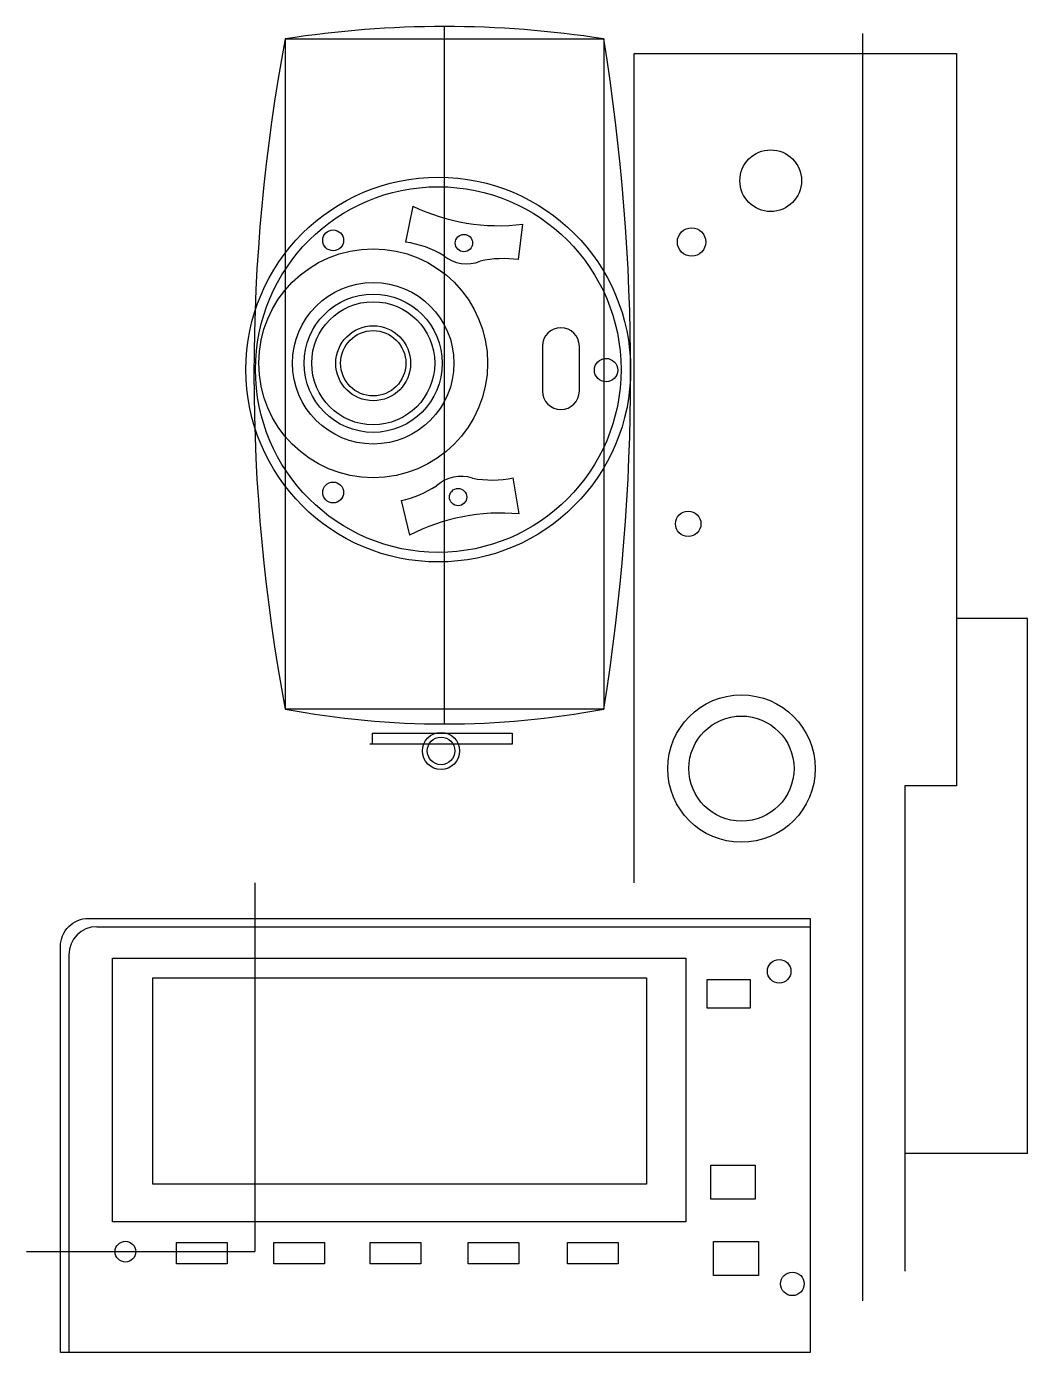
# Model space of a CAD drawing. Header units: millimetres. Extents: x 2316 to 2419, y 485 to 556.
# Drawn here: x 2344.27 to 2351.41, y 499.4 to 508.86 of the extents above; entities that cross this region are included whole.
import ezdxf

# ---------------------------------------------------------------- set-up
doc = ezdxf.new("R2010")
doc.units = ezdxf.units.MM

msp = doc.modelspace()

# ---------------------------------------------------------------- linework, layer by layer
for p, q in [((2346.1188, 508.7702), (2348.3911, 508.7702)), ((2346.1188, 508.7702), (2346.1188, 503.9889)), ((2347.2516, 508.8584), (2347.2516, 503.8834)), ((2347.2516, 508.8584), (2347.2516, 503.8834)), ((2348.3911, 508.7702), (2348.3911, 503.9889)), ((2350.2373, 508.8079), (2350.2373, 499.7677)), ((2348.6092, 502.7494), (2348.6092, 508.6649)), ((2348.6092, 508.6649), (2350.9084, 508.6649)), ((2350.9084, 508.6649), (2350.9084, 503.4415)), ((2347.0281, 507.5772), (2346.9772, 507.3212)), ((2347.7833, 507.1956), (2347.8137, 507.4481)), ((2347.954, 506.5791), (2347.954, 506.2582)), ((2348.217, 506.2582), (2348.217, 506.5791)), ((2347.7866, 505.3815), (2347.7454, 505.6392)), ((2346.9458, 505.4769), (2347.0052, 505.2295)), ((2351.4145, 504.6368), (2350.9084, 504.6368)), ((2351.4145, 500.8195), (2351.4145, 504.6368)), ((2348.3911, 503.9889), (2346.1188, 503.9889)), ((2346.7396, 503.8184), (2347.7369, 503.8184)), ((2346.7396, 503.8184), (2346.7396, 503.74)), ((2347.7369, 503.8184), (2347.7369, 503.74)), ((2347.7369, 503.74), (2346.7216, 503.74)), ((2350.9084, 503.4415), (2350.5383, 503.4415)), ((2350.5383, 503.4415), (2350.5383, 499.9798)), ((2345.9008, 502.7494), (2345.9008, 500.1214)), ((2344.7745, 502.4368), (2349.8647, 502.4368)), ((2344.5745, 502.2368), (2344.5745, 499.3999)), ((2351.4145, 500.8195), (2350.5383, 500.8195)), ((2344.2726, 500.1214), (2345.9008, 500.1214))]:
    msp.add_line(p, q)
msp.add_lwpolyline([(2344.7148, 502.4965), (2349.8647, 502.4965), (2349.8647, 499.3999), (2344.5148, 499.3999), (2344.5148, 502.2965, -0.414214)], format="xyb", close=True)
for points in [[(2344.8871, 502.2133), (2348.9772, 502.2133), (2348.9772, 500.3316), (2344.8871, 500.3316)], [(2345.1747, 502.0726), (2348.6955, 502.0726), (2348.6955, 500.6012), (2345.1747, 500.6012)], [(2349.1298, 502.0609), (2349.4349, 502.0609), (2349.4349, 501.8557), (2349.1298, 501.8557)], [(2349.1559, 500.7363), (2349.4716, 500.7363), (2349.4716, 500.4932), (2349.1559, 500.4932)], [(2345.3421, 500.1839), (2345.7033, 500.1839), (2345.7033, 500.0317), (2345.3421, 500.0317)], [(2346.038, 500.1839), (2346.3991, 500.1839), (2346.3991, 500.0317), (2346.038, 500.0317)], [(2346.7239, 500.1839), (2347.0851, 500.1839), (2347.0851, 500.0317), (2346.7239, 500.0317)], [(2347.4231, 500.1839), (2347.7842, 500.1839), (2347.7842, 500.0317), (2347.4231, 500.0317)], [(2348.1322, 500.1839), (2348.4933, 500.1839), (2348.4933, 500.0317), (2348.1322, 500.0317)], [(2349.1745, 500.1906), (2349.4944, 500.1906), (2349.4944, 499.9484), (2349.1745, 499.9484)]]:
    msp.add_lwpolyline(points, close=True)
for centre, radius in [((2349.5824, 507.7586), 0.2199), ((2347.2105, 506.4113), 1.3726), ((2347.2105, 506.4113), 1.3041), ((2346.4604, 507.333), 0.0746), ((2347.3937, 507.3138), 0.0618), ((2349.0177, 507.321), 0.1013), ((2346.7462, 506.4563), 0.8166), ((2346.7462, 506.4563), 0.5763), ((2346.7462, 506.4563), 0.4929), ((2346.7462, 506.4563), 0.4389), ((2346.7462, 506.4563), 0.2673), ((2346.7462, 506.4563), 0.233), ((2348.4074, 506.4074), 0.0834), ((2346.4604, 505.5346), 0.0746), ((2347.3523, 505.5014), 0.0618), ((2348.9937, 505.3109), 0.0909), ((2349.3737, 503.565), 0.5259), ((2349.3737, 503.565), 0.375), ((2347.23, 503.691), 0.1324), ((2347.23, 503.691), 0.0981), ((2349.6427, 502.1189), 0.084), ((2344.9784, 500.1191), 0.0738), ((2349.7368, 499.8894), 0.0839)]:
    msp.add_circle(centre, radius)
for centre, radius, start, end in [((2358.7841, 506.3796), 12.8889, 169.31084, 190.68916), ((2347.255, 501.4914), 7.3669, 81.12839, 98.87161), ((2333.6014, 506.3796), 14.9817, 350.81795, 9.18205), ((2347.6412, 508.8539), 1.4163, 244.34912, 276.99458), ((2346.8681, 506.5868), 0.7425, 58.96706, 81.54473), ((2347.4129, 507.4229), 0.2573, 230.94636, 292.02755), ((2347.6776, 506.4315), 0.7714, 82.11859, 102.58861), ((2348.0855, 506.5786), 0.1315, 0.19066, 179.80934), ((2348.0855, 506.2582), 0.1315, 180, 0), ((2347.3721, 505.3925), 0.2573, 71.2822, 132.36339), ((2346.7795, 506.2301), 0.7714, 282.45443, 302.92445), ((2347.5925, 506.3658), 0.7425, 259.3029, 281.88056), ((2347.6554, 503.9713), 1.4163, 84.68496, 117.33042), ((2347.255, 510.05), 6.1666, 259.38323, 280.61677), ((2344.7745, 502.2368), 0.2, 90, 180)]:
    msp.add_arc(centre, radius, start, end)

doc.saveas('drawing.dxf')
